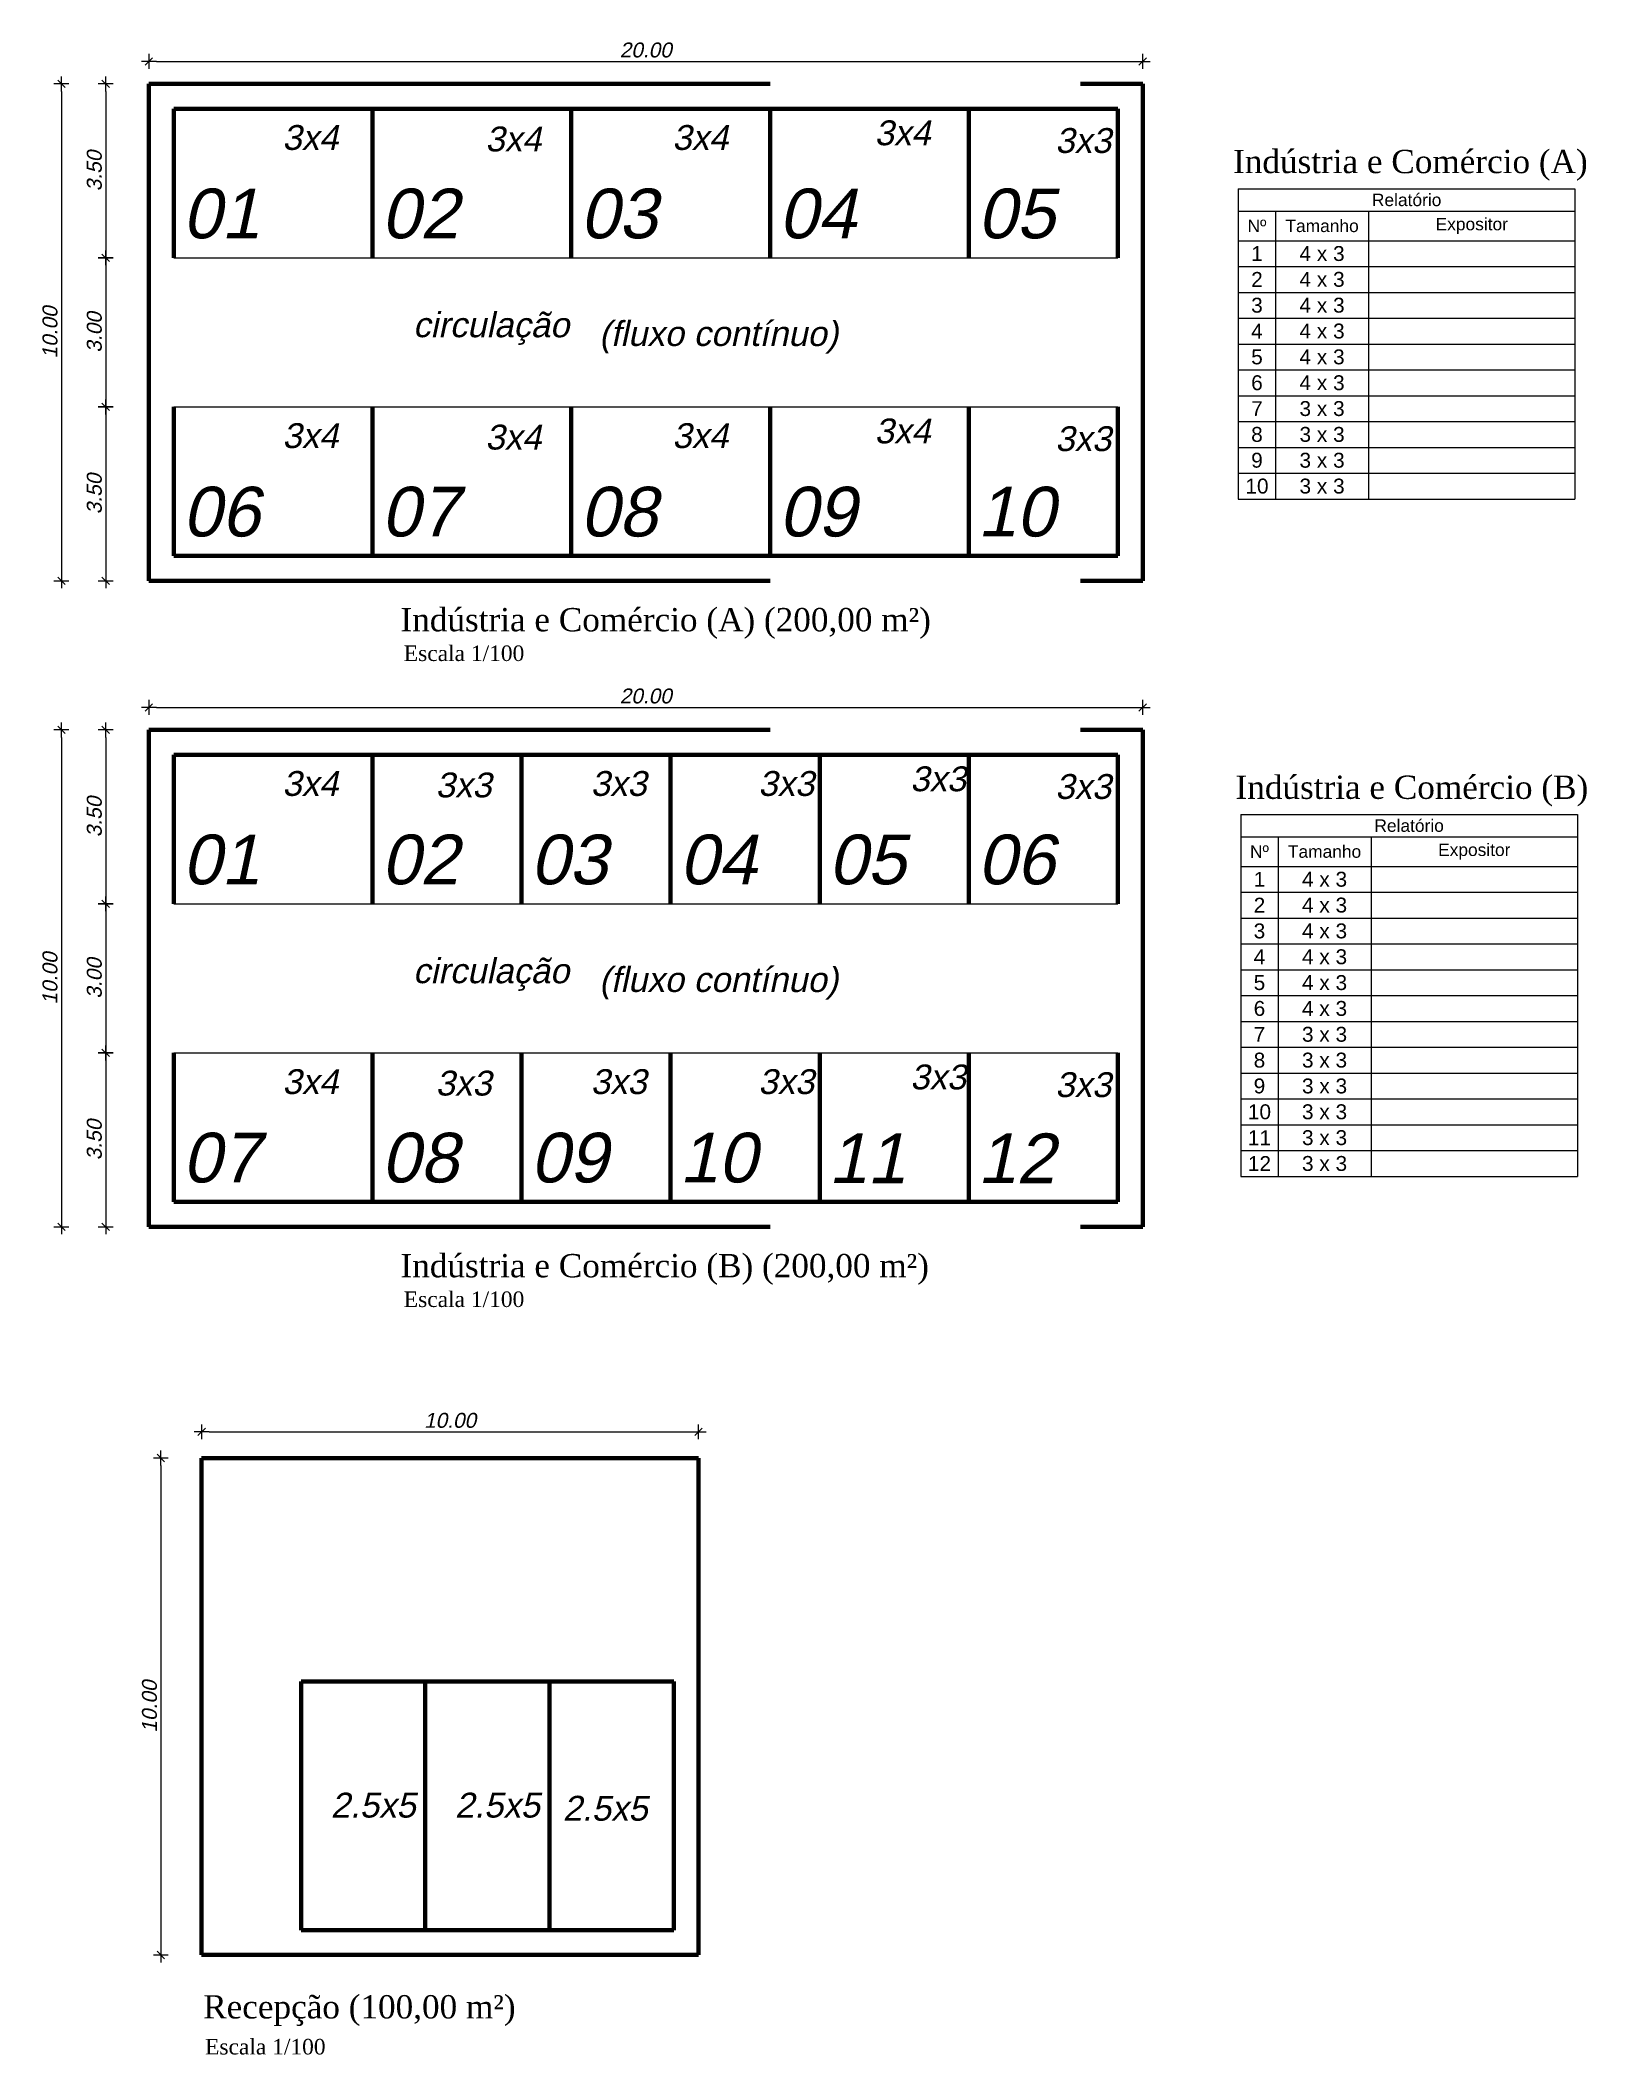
# Model space of a CAD drawing. Header units: metres. Extents: x 2113 to 5678, y -2764 to 956.
# Drawn here: x 4173.93 to 4205.05, y -1744.15 to -1703.61 of the extents above; entities that cross this region are included whole.
import ezdxf

# ---------------------------------------------------------------- set-up
doc = ezdxf.new("R2010")
doc.units = ezdxf.units.M
doc.header["$MEASUREMENT"] = 0
doc.linetypes.add('DASHED2', pattern=[0.375, 0.25, -0.125])
for name, color, linetype in [('COTASOK', 1, 'Continuous'), ('HACHURAS', 8, 'Continuous'), ('PAREDE', 7, 'Continuous')]:
    doc.layers.add(name, color=color, linetype=linetype)
doc.styles.add('JEF', font='times.ttf', dxfattribs={"height": 0.3})
doc.styles.get("Standard").update_dxf_attribs({"font": 'arial.ttf'})
doc.styles.add('util2000', font='arial.ttf', dxfattribs={"oblique": 12.000028})
doc.dimstyles.new('int_1-50_m_MS_50', dxfattribs={"dimscale": 0.05, "dimtxt": 3, "dimasz": 1.5, "dimexe": 1, "dimexo": 0, "dimgap": 0.75, "dimtad": 1, "dimzin": 1, "dimdsep": 46, "dimtxsty": 'util2000', "dimblk": '_U2_SETA01', "dimcen": 1.5, "dimse1": 1, "dimse2": 1, "dimclrd": 1, "dimclre": 1, "dimclrt": 1, "dimazin": 3, "dimtfac": 1, "dimtix": 1, "dimtmove": 1, "dimatfit": 3, "dimldrblk": '_U2_SETA02', "dimfxl": 1, "dimtzin": 12, "dimarcsym": 0})

msp = doc.modelspace()

# ---------------------------------------------------------------- texts
at = {"layer": 'COTASOK', "style": 'JEF'}
for s, p in [('Indústria e Comércio (A) ', (4197.938, -1706.283)), ('Indústria e Comércio (A) (200,00 m²)', (4181.184, -1715.503)), ('Indústria e Comércio (B) ', (4197.988, -1718.875)), ('Indústria e Comércio (B) (200,00 m²)', (4181.184, -1728.503)), ('Recepção (100,00 m²)', (4177.213, -1743.418))]:
    msp.add_text(s, height=0.46875, dxfattribs=at).set_placement(p)
at = {"layer": 'COTASOK', "char_height": 0.3125, "width": 11.83437, "attachment_point": 1, "style": 'JEF'}
for insert in [(4181.25, -1715.788), (4181.25, -1715.788), (4181.25, -1728.788), (4181.25, -1728.788), (4177.251, -1743.83)]:
    msp.add_mtext('Escala 1/100', dxfattribs=dict(at, insert=insert))
at = {"layer": 'PAREDE', "color": 1, "attachment_point": 7, "rotation": 359.9678, "style": 'util2000'}
for s, insert, char_height in [('{\\f@Arial Unicode MS|b0|i0|c0|p34;\\C256;3x4}', (4178.807, -1705.822), 0.5), ('{\\f@Arial Unicode MS|b0|i0|c0|p34;\\C256;3x4}', (4182.892, -1705.852), 0.5), ('{\\f@Arial Unicode MS|b0|i0|c0|p34;\\C256;3x4}', (4186.654, -1705.822), 0.5), ('{\\f@Arial Unicode MS|b0|i0|c0|p34;\\C256;3x4}', (4190.725, -1705.728), 0.5), ('{\\f@Arial Unicode MS|b0|i0|c0|p34;\\C256;3x3}', (4194.36, -1705.883), 0.5), ('{\\f@Arial Unicode MS|b0|i0|c0|p34;\\C256;\\P\\H1.4286x;01}', (4176.799, -1707.608), 0.7), ('{\\f@Arial Unicode MS|b0|i0|c0|p34;\\C256;\\P\\H1.4286x;02}', (4180.799, -1707.608), 0.7), ('{\\f@Arial Unicode MS|b0|i0|c0|p34;\\C256;\\P\\H1.4286x;03}', (4184.799, -1707.608), 0.7), ('{\\f@Arial Unicode MS|b0|i0|c0|p34;\\C256;\\P\\H1.4286x;04}', (4188.799, -1707.608), 0.7), ('{\\f@Arial Unicode MS|b0|i0|c0|p34;\\C256;\\P\\H1.4286x;05}', (4192.799, -1707.608), 0.7), ('{\\f@Arial Unicode MS|b0|i0|c0|p34;\\C256;circulação}', (4181.436, -1709.738), 0.5), ('{\\f@Arial Unicode MS|b0|i0|c0|p34;\\C256;circulação}', (4181.436, -1709.738), 0.5), ('{\\f@Arial Unicode MS|b0|i0|c0|p34;\\C256;(fluxo contínuo)}', (4185.179, -1709.91), 0.5), ('{\\f@Arial Unicode MS|b0|i0|c0|p34;\\C256;(fluxo contínuo)}', (4185.179, -1709.91), 0.5), ('{\\f@Arial Unicode MS|b0|i0|c0|p34;\\C256;3x4}', (4178.807, -1711.822), 0.5), ('{\\f@Arial Unicode MS|b0|i0|c0|p34;\\C256;3x4}', (4182.892, -1711.852), 0.5), ('{\\f@Arial Unicode MS|b0|i0|c0|p34;\\C256;3x4}', (4186.654, -1711.822), 0.5), ('{\\f@Arial Unicode MS|b0|i0|c0|p34;\\C256;3x4}', (4190.725, -1711.728), 0.5), ('{\\f@Arial Unicode MS|b0|i0|c0|p34;\\C256;3x3}', (4194.36, -1711.883), 0.5), ('{\\f@Arial Unicode MS|b0|i0|c0|p34;\\C256;\\P\\H1.4286x;06}', (4176.799, -1713.608), 0.7), ('{\\f@Arial Unicode MS|b0|i0|c0|p34;\\C256;\\P\\H1.4286x;07}', (4180.799, -1713.608), 0.7), ('{\\f@Arial Unicode MS|b0|i0|c0|p34;\\C256;\\P\\H1.4286x;08}', (4184.799, -1713.608), 0.7), ('{\\f@Arial Unicode MS|b0|i0|c0|p34;\\C256;\\P\\H1.4286x;09}', (4188.799, -1713.608), 0.7), ('{\\f@Arial Unicode MS|b0|i0|c0|p34;\\C256;\\P\\H1.4286x;10}', (4192.799, -1713.608), 0.7), ('{\\f@Arial Unicode MS|b0|i0|c0|p34;\\C256;3x4}', (4178.807, -1718.822), 0.5), ('{\\f@Arial Unicode MS|b0|i0|c0|p34;\\C256;3x3}', (4181.891, -1718.852), 0.5), ('{\\f@Arial Unicode MS|b0|i0|c0|p34;\\C256;3x3}', (4185.012, -1718.822), 0.5), ('{\\f@Arial Unicode MS|b0|i0|c0|p34;\\C256;3x3}', (4188.384, -1718.822), 0.5), ('{\\f@Arial Unicode MS|b0|i0|c0|p34;\\C256;3x3}', (4191.441, -1718.728), 0.5), ('{\\f@Arial Unicode MS|b0|i0|c0|p34;\\C256;3x3}', (4194.36, -1718.883), 0.5), ('{\\f@Arial Unicode MS|b0|i0|c0|p34;\\C256;\\P\\H1.4286x;01}', (4176.799, -1720.608), 0.7), ('{\\f@Arial Unicode MS|b0|i0|c0|p34;\\C256;\\P\\H1.4286x;02}', (4180.799, -1720.608), 0.7), ('{\\f@Arial Unicode MS|b0|i0|c0|p34;\\C256;\\P\\H1.4286x;03}', (4183.799, -1720.608), 0.7), ('{\\f@Arial Unicode MS|b0|i0|c0|p34;\\C256;\\P\\H1.4286x;04}', (4186.799, -1720.608), 0.7), ('{\\f@Arial Unicode MS|b0|i0|c0|p34;\\C256;\\P\\H1.4286x;05}', (4189.799, -1720.608), 0.7), ('{\\f@Arial Unicode MS|b0|i0|c0|p34;\\C256;\\P\\H1.4286x;06}', (4192.799, -1720.608), 0.7), ('{\\f@Arial Unicode MS|b0|i0|c0|p34;\\C256;circulação}', (4181.436, -1722.738), 0.5), ('{\\f@Arial Unicode MS|b0|i0|c0|p34;\\C256;circulação}', (4181.436, -1722.738), 0.5), ('{\\f@Arial Unicode MS|b0|i0|c0|p34;\\C256;(fluxo contínuo)}', (4185.179, -1722.91), 0.5), ('{\\f@Arial Unicode MS|b0|i0|c0|p34;\\C256;(fluxo contínuo)}', (4185.179, -1722.91), 0.5), ('{\\f@Arial Unicode MS|b0|i0|c0|p34;\\C256;3x4}', (4178.807, -1724.822), 0.5), ('{\\f@Arial Unicode MS|b0|i0|c0|p34;\\C256;3x3}', (4181.891, -1724.852), 0.5), ('{\\f@Arial Unicode MS|b0|i0|c0|p34;\\C256;3x3}', (4185.012, -1724.822), 0.5), ('{\\f@Arial Unicode MS|b0|i0|c0|p34;\\C256;3x3}', (4188.384, -1724.822), 0.5), ('{\\f@Arial Unicode MS|b0|i0|c0|p34;\\C256;3x3}', (4191.441, -1724.728), 0.5), ('{\\f@Arial Unicode MS|b0|i0|c0|p34;\\C256;3x3}', (4194.36, -1724.883), 0.5), ('{\\f@Arial Unicode MS|b0|i0|c0|p34;\\C256;\\P\\H1.4286x;07}', (4176.799, -1726.608), 0.7), ('{\\f@Arial Unicode MS|b0|i0|c0|p34;\\C256;\\P\\H1.4286x;08}', (4180.799, -1726.608), 0.7), ('{\\f@Arial Unicode MS|b0|i0|c0|p34;\\C256;\\P\\H1.4286x;09}', (4183.799, -1726.608), 0.7), ('{\\f@Arial Unicode MS|b0|i0|c0|p34;\\C256;\\P\\H1.4286x;10}', (4186.799, -1726.608), 0.7), ('{\\f@Arial Unicode MS|b0|i0|c0|p34;\\C256;\\P\\H1.4286x;11}', (4189.799, -1726.608), 0.7), ('{\\f@Arial Unicode MS|b0|i0|c0|p34;\\C256;\\P\\H1.4286x;12}', (4192.799, -1726.608), 0.7), ('{\\f@Arial Unicode MS|b0|i0|c0|p34;\\C256;2.5x5}', (4179.781, -1739.382), 0.5), ('{\\f@Arial Unicode MS|b0|i0|c0|p34;\\C256;2.5x5}', (4182.281, -1739.382), 0.5), ('{\\f@Arial Unicode MS|b0|i0|c0|p34;\\C256;2.5x5}', (4184.449, -1739.445), 0.5)]:
    msp.add_mtext(s, dxfattribs=dict(at, insert=insert, char_height=char_height))

# ---------------------------------------------------------------- blocks, each defined once
blk = doc.blocks.new('_U2_SETA01')
at = {"color": 0}
for p, q in [((-1, 0), (1, 0)), ((0, -1), (0, 1))]:
    blk.add_line(p, q, dxfattribs=at)
blk.add_line((-0.5, -0.5), (0.5, 0.5))
blk = doc.blocks.new('*D566')
at = {"layer": 'Defpoints', "color": 0, "ltscale": 0.3, "transparency": 16777216}
for p in [(4196.12, -1704.034), (4176.12, -1704.487), (4196.12, -1704.487)]:
    blk.add_point(p, dxfattribs=at)
at = {"layer": 'PAREDE', "color": 1, "lineweight": -2, "ltscale": 0.3, "transparency": 16777216}
blk.add_line((4176.27, -1704.034), (4195.97, -1704.034), dxfattribs=at)
at = {"layer": 'PAREDE', "color": 1, "lineweight": -2, "ltscale": 0.3, "transparency": 16777216, "xscale": 0.15, "yscale": 0.15, "zscale": 0.15, "rotation": 180}
blk.add_blockref('_U2_SETA01', (4176.12, -1704.034), dxfattribs=at)
at = {"layer": 'PAREDE', "color": 1, "lineweight": -2, "ltscale": 0.3, "transparency": 16777216, "xscale": 0.15, "yscale": 0.15, "zscale": 0.15}
blk.add_blockref('_U2_SETA01', (4196.12, -1704.034), dxfattribs=at)
at = {"layer": 'PAREDE', "color": 1, "ltscale": 0.3, "transparency": 16777216, "insert": (4186.12, -1703.806), "char_height": 0.3, "attachment_point": 5, "style": 'util2000'}
blk.add_mtext('20.00', dxfattribs=at)
blk = doc.blocks.new('_U2_SETA02')
blk.add_solid([(-1, -0.17), (0, 0), (-1, 0.17)])
blk = doc.blocks.new('*D458')
at = {"layer": 'Defpoints', "color": 0, "ltscale": 0.3, "transparency": 16777216}
for p in [(4176.099, -1704.487), (4174.36, -1714.487), (4176.447, -1714.487)]:
    blk.add_point(p, dxfattribs=at)
at = {"layer": 'PAREDE', "color": 1, "lineweight": -2, "ltscale": 0.3, "transparency": 16777216}
blk.add_line((4174.36, -1704.637), (4174.36, -1714.337), dxfattribs=at)
at = {"layer": 'PAREDE', "color": 1, "lineweight": -2, "ltscale": 0.3, "transparency": 16777216, "xscale": 0.15, "yscale": 0.15, "zscale": 0.15}
for p, rotation in [((4174.36, -1704.487), 90), ((4174.36, -1714.487), 270)]:
    blk.add_blockref('_U2_SETA01', p, dxfattribs=dict(at, rotation=rotation))
at = {"layer": 'PAREDE', "color": 1, "ltscale": 0.3, "transparency": 16777216, "insert": (4174.131, -1709.487), "char_height": 0.3, "attachment_point": 5, "rotation": 90, "style": 'util2000'}
blk.add_mtext('10.00', dxfattribs=at)
blk = doc.blocks.new('*D459')
at = {"layer": 'Defpoints', "color": 0, "ltscale": 0.3, "transparency": 16777216}
for p in [(4176.129, -1704.487), (4175.251, -1707.987), (4175.979, -1707.987)]:
    blk.add_point(p, dxfattribs=at)
at = {"layer": 'PAREDE', "color": 1, "lineweight": -2, "ltscale": 0.3, "transparency": 16777216}
blk.add_line((4175.251, -1704.637), (4175.251, -1707.837), dxfattribs=at)
at = {"layer": 'PAREDE', "color": 1, "lineweight": -2, "ltscale": 0.3, "transparency": 16777216, "xscale": 0.15, "yscale": 0.15, "zscale": 0.15}
for p, rotation in [((4175.251, -1704.487), 90), ((4175.251, -1707.987), 270)]:
    blk.add_blockref('_U2_SETA01', p, dxfattribs=dict(at, rotation=rotation))
at = {"layer": 'PAREDE', "color": 1, "ltscale": 0.3, "transparency": 16777216, "insert": (4175.023, -1706.237), "char_height": 0.3, "attachment_point": 5, "rotation": 90, "style": 'util2000'}
blk.add_mtext('3.50', dxfattribs=at)
blk = doc.blocks.new('*D460')
at = {"layer": 'Defpoints', "color": 0, "ltscale": 0.3, "transparency": 16777216}
for p in [(4175.979, -1707.987), (4175.251, -1710.987), (4176.063, -1710.987)]:
    blk.add_point(p, dxfattribs=at)
at = {"layer": 'PAREDE', "color": 1, "lineweight": -2, "ltscale": 0.3, "transparency": 16777216}
blk.add_line((4175.251, -1708.137), (4175.251, -1710.837), dxfattribs=at)
at = {"layer": 'PAREDE', "color": 1, "lineweight": -2, "ltscale": 0.3, "transparency": 16777216, "xscale": 0.15, "yscale": 0.15, "zscale": 0.15}
for p, rotation in [((4175.251, -1707.987), 90), ((4175.251, -1710.987), 270)]:
    blk.add_blockref('_U2_SETA01', p, dxfattribs=dict(at, rotation=rotation))
at = {"layer": 'PAREDE', "color": 1, "ltscale": 0.3, "transparency": 16777216, "insert": (4175.023, -1709.487), "char_height": 0.3, "attachment_point": 5, "rotation": 90, "style": 'util2000'}
blk.add_mtext('3.00', dxfattribs=at)
blk = doc.blocks.new('*D461')
at = {"layer": 'Defpoints', "color": 0, "ltscale": 0.3, "transparency": 16777216}
for p in [(4176.063, -1710.987), (4175.251, -1714.487), (4175.851, -1714.487)]:
    blk.add_point(p, dxfattribs=at)
at = {"layer": 'PAREDE', "color": 1, "lineweight": -2, "ltscale": 0.3, "transparency": 16777216}
blk.add_line((4175.251, -1711.137), (4175.251, -1714.337), dxfattribs=at)
at = {"layer": 'PAREDE', "color": 1, "lineweight": -2, "ltscale": 0.3, "transparency": 16777216, "xscale": 0.15, "yscale": 0.15, "zscale": 0.15}
for p, rotation in [((4175.251, -1710.987), 90), ((4175.251, -1714.487), 270)]:
    blk.add_blockref('_U2_SETA01', p, dxfattribs=dict(at, rotation=rotation))
at = {"layer": 'PAREDE', "color": 1, "ltscale": 0.3, "transparency": 16777216, "insert": (4175.023, -1712.737), "char_height": 0.3, "attachment_point": 5, "rotation": 90, "style": 'util2000'}
blk.add_mtext('3.50', dxfattribs=at)
blk = doc.blocks.new('*D462')
at = {"layer": 'Defpoints', "color": 0, "ltscale": 0.3, "transparency": 16777216}
for p in [(4196.12, -1704.034), (4176.12, -1704.487), (4196.12, -1704.487)]:
    blk.add_point(p, dxfattribs=at)
at = {"layer": 'PAREDE', "color": 1, "lineweight": -2, "ltscale": 0.3, "transparency": 16777216}
blk.add_line((4176.27, -1704.034), (4195.97, -1704.034), dxfattribs=at)
at = {"layer": 'PAREDE', "color": 1, "lineweight": -2, "ltscale": 0.3, "transparency": 16777216, "xscale": 0.15, "yscale": 0.15, "zscale": 0.15, "rotation": 180}
blk.add_blockref('_U2_SETA01', (4176.12, -1704.034), dxfattribs=at)
at = {"layer": 'PAREDE', "color": 1, "lineweight": -2, "ltscale": 0.3, "transparency": 16777216, "xscale": 0.15, "yscale": 0.15, "zscale": 0.15}
blk.add_blockref('_U2_SETA01', (4196.12, -1704.034), dxfattribs=at)
at = {"layer": 'PAREDE', "color": 1, "ltscale": 0.3, "transparency": 16777216, "insert": (4186.12, -1703.806), "char_height": 0.3, "attachment_point": 5, "style": 'util2000'}
blk.add_mtext('20.00', dxfattribs=at)
blk = doc.blocks.new('*D463')
at = {"layer": 'Defpoints', "color": 0, "ltscale": 0.3, "transparency": 16777216}
for p in [(4176.099, -1704.487), (4174.36, -1714.487), (4176.447, -1714.487)]:
    blk.add_point(p, dxfattribs=at)
at = {"layer": 'PAREDE', "color": 1, "lineweight": -2, "ltscale": 0.3, "transparency": 16777216}
blk.add_line((4174.36, -1704.637), (4174.36, -1714.337), dxfattribs=at)
at = {"layer": 'PAREDE', "color": 1, "lineweight": -2, "ltscale": 0.3, "transparency": 16777216, "xscale": 0.15, "yscale": 0.15, "zscale": 0.15}
for p, rotation in [((4174.36, -1704.487), 90), ((4174.36, -1714.487), 270)]:
    blk.add_blockref('_U2_SETA01', p, dxfattribs=dict(at, rotation=rotation))
at = {"layer": 'PAREDE', "color": 1, "ltscale": 0.3, "transparency": 16777216, "insert": (4174.131, -1709.487), "char_height": 0.3, "attachment_point": 5, "rotation": 90, "style": 'util2000'}
blk.add_mtext('10.00', dxfattribs=at)
blk = doc.blocks.new('*D464')
at = {"layer": 'Defpoints', "color": 0, "ltscale": 0.3, "transparency": 16777216}
for p in [(4176.129, -1704.487), (4175.251, -1707.987), (4175.979, -1707.987)]:
    blk.add_point(p, dxfattribs=at)
at = {"layer": 'PAREDE', "color": 1, "lineweight": -2, "ltscale": 0.3, "transparency": 16777216}
blk.add_line((4175.251, -1704.637), (4175.251, -1707.837), dxfattribs=at)
at = {"layer": 'PAREDE', "color": 1, "lineweight": -2, "ltscale": 0.3, "transparency": 16777216, "xscale": 0.15, "yscale": 0.15, "zscale": 0.15}
for p, rotation in [((4175.251, -1704.487), 90), ((4175.251, -1707.987), 270)]:
    blk.add_blockref('_U2_SETA01', p, dxfattribs=dict(at, rotation=rotation))
at = {"layer": 'PAREDE', "color": 1, "ltscale": 0.3, "transparency": 16777216, "insert": (4175.023, -1706.237), "char_height": 0.3, "attachment_point": 5, "rotation": 90, "style": 'util2000'}
blk.add_mtext('3.50', dxfattribs=at)
blk = doc.blocks.new('*D465')
at = {"layer": 'Defpoints', "color": 0, "ltscale": 0.3, "transparency": 16777216}
for p in [(4175.979, -1707.987), (4175.251, -1710.987), (4176.063, -1710.987)]:
    blk.add_point(p, dxfattribs=at)
at = {"layer": 'PAREDE', "color": 1, "lineweight": -2, "ltscale": 0.3, "transparency": 16777216}
blk.add_line((4175.251, -1708.137), (4175.251, -1710.837), dxfattribs=at)
at = {"layer": 'PAREDE', "color": 1, "lineweight": -2, "ltscale": 0.3, "transparency": 16777216, "xscale": 0.15, "yscale": 0.15, "zscale": 0.15}
for p, rotation in [((4175.251, -1707.987), 90), ((4175.251, -1710.987), 270)]:
    blk.add_blockref('_U2_SETA01', p, dxfattribs=dict(at, rotation=rotation))
at = {"layer": 'PAREDE', "color": 1, "ltscale": 0.3, "transparency": 16777216, "insert": (4175.023, -1709.487), "char_height": 0.3, "attachment_point": 5, "rotation": 90, "style": 'util2000'}
blk.add_mtext('3.00', dxfattribs=at)
blk = doc.blocks.new('*D466')
at = {"layer": 'Defpoints', "color": 0, "ltscale": 0.3, "transparency": 16777216}
for p in [(4176.063, -1710.987), (4175.251, -1714.487), (4175.851, -1714.487)]:
    blk.add_point(p, dxfattribs=at)
at = {"layer": 'PAREDE', "color": 1, "lineweight": -2, "ltscale": 0.3, "transparency": 16777216}
blk.add_line((4175.251, -1711.137), (4175.251, -1714.337), dxfattribs=at)
at = {"layer": 'PAREDE', "color": 1, "lineweight": -2, "ltscale": 0.3, "transparency": 16777216, "xscale": 0.15, "yscale": 0.15, "zscale": 0.15}
for p, rotation in [((4175.251, -1710.987), 90), ((4175.251, -1714.487), 270)]:
    blk.add_blockref('_U2_SETA01', p, dxfattribs=dict(at, rotation=rotation))
at = {"layer": 'PAREDE', "color": 1, "ltscale": 0.3, "transparency": 16777216, "insert": (4175.023, -1712.737), "char_height": 0.3, "attachment_point": 5, "rotation": 90, "style": 'util2000'}
blk.add_mtext('3.50', dxfattribs=at)
blk = doc.blocks.new('*D567')
at = {"layer": 'Defpoints', "color": 0, "ltscale": 0.3, "transparency": 16777216}
for p in [(4196.12, -1717.034), (4176.12, -1717.487), (4196.12, -1717.487)]:
    blk.add_point(p, dxfattribs=at)
at = {"layer": 'PAREDE', "color": 1, "lineweight": -2, "ltscale": 0.3, "transparency": 16777216}
blk.add_line((4176.27, -1717.034), (4195.97, -1717.034), dxfattribs=at)
at = {"layer": 'PAREDE', "color": 1, "lineweight": -2, "ltscale": 0.3, "transparency": 16777216, "xscale": 0.15, "yscale": 0.15, "zscale": 0.15, "rotation": 180}
blk.add_blockref('_U2_SETA01', (4176.12, -1717.034), dxfattribs=at)
at = {"layer": 'PAREDE', "color": 1, "lineweight": -2, "ltscale": 0.3, "transparency": 16777216, "xscale": 0.15, "yscale": 0.15, "zscale": 0.15}
blk.add_blockref('_U2_SETA01', (4196.12, -1717.034), dxfattribs=at)
at = {"layer": 'PAREDE', "color": 1, "ltscale": 0.3, "transparency": 16777216, "insert": (4186.12, -1716.806), "char_height": 0.3, "attachment_point": 5, "style": 'util2000'}
blk.add_mtext('20.00', dxfattribs=at)
blk = doc.blocks.new('*D467')
at = {"layer": 'Defpoints', "color": 0, "ltscale": 0.3, "transparency": 16777216}
for p in [(4176.099, -1717.487), (4174.36, -1727.487), (4176.447, -1727.487)]:
    blk.add_point(p, dxfattribs=at)
at = {"layer": 'PAREDE', "color": 1, "lineweight": -2, "ltscale": 0.3, "transparency": 16777216}
blk.add_line((4174.36, -1717.637), (4174.36, -1727.337), dxfattribs=at)
at = {"layer": 'PAREDE', "color": 1, "lineweight": -2, "ltscale": 0.3, "transparency": 16777216, "xscale": 0.15, "yscale": 0.15, "zscale": 0.15}
for p, rotation in [((4174.36, -1717.487), 90), ((4174.36, -1727.487), 270)]:
    blk.add_blockref('_U2_SETA01', p, dxfattribs=dict(at, rotation=rotation))
at = {"layer": 'PAREDE', "color": 1, "ltscale": 0.3, "transparency": 16777216, "insert": (4174.131, -1722.487), "char_height": 0.3, "attachment_point": 5, "rotation": 90, "style": 'util2000'}
blk.add_mtext('10.00', dxfattribs=at)
blk = doc.blocks.new('*D468')
at = {"layer": 'Defpoints', "color": 0, "ltscale": 0.3, "transparency": 16777216}
for p in [(4176.129, -1717.487), (4175.251, -1720.987), (4175.979, -1720.987)]:
    blk.add_point(p, dxfattribs=at)
at = {"layer": 'PAREDE', "color": 1, "lineweight": -2, "ltscale": 0.3, "transparency": 16777216}
blk.add_line((4175.251, -1717.637), (4175.251, -1720.837), dxfattribs=at)
at = {"layer": 'PAREDE', "color": 1, "lineweight": -2, "ltscale": 0.3, "transparency": 16777216, "xscale": 0.15, "yscale": 0.15, "zscale": 0.15}
for p, rotation in [((4175.251, -1717.487), 90), ((4175.251, -1720.987), 270)]:
    blk.add_blockref('_U2_SETA01', p, dxfattribs=dict(at, rotation=rotation))
at = {"layer": 'PAREDE', "color": 1, "ltscale": 0.3, "transparency": 16777216, "insert": (4175.023, -1719.237), "char_height": 0.3, "attachment_point": 5, "rotation": 90, "style": 'util2000'}
blk.add_mtext('3.50', dxfattribs=at)
blk = doc.blocks.new('*D469')
at = {"layer": 'Defpoints', "color": 0, "ltscale": 0.3, "transparency": 16777216}
for p in [(4175.979, -1720.987), (4175.251, -1723.987), (4176.063, -1723.987)]:
    blk.add_point(p, dxfattribs=at)
at = {"layer": 'PAREDE', "color": 1, "lineweight": -2, "ltscale": 0.3, "transparency": 16777216}
blk.add_line((4175.251, -1721.137), (4175.251, -1723.837), dxfattribs=at)
at = {"layer": 'PAREDE', "color": 1, "lineweight": -2, "ltscale": 0.3, "transparency": 16777216, "xscale": 0.15, "yscale": 0.15, "zscale": 0.15}
for p, rotation in [((4175.251, -1720.987), 90), ((4175.251, -1723.987), 270)]:
    blk.add_blockref('_U2_SETA01', p, dxfattribs=dict(at, rotation=rotation))
at = {"layer": 'PAREDE', "color": 1, "ltscale": 0.3, "transparency": 16777216, "insert": (4175.023, -1722.487), "char_height": 0.3, "attachment_point": 5, "rotation": 90, "style": 'util2000'}
blk.add_mtext('3.00', dxfattribs=at)
blk = doc.blocks.new('*D470')
at = {"layer": 'Defpoints', "color": 0, "ltscale": 0.3, "transparency": 16777216}
for p in [(4176.063, -1723.987), (4175.251, -1727.487), (4175.851, -1727.487)]:
    blk.add_point(p, dxfattribs=at)
at = {"layer": 'PAREDE', "color": 1, "lineweight": -2, "ltscale": 0.3, "transparency": 16777216}
blk.add_line((4175.251, -1724.137), (4175.251, -1727.337), dxfattribs=at)
at = {"layer": 'PAREDE', "color": 1, "lineweight": -2, "ltscale": 0.3, "transparency": 16777216, "xscale": 0.15, "yscale": 0.15, "zscale": 0.15}
for p, rotation in [((4175.251, -1723.987), 90), ((4175.251, -1727.487), 270)]:
    blk.add_blockref('_U2_SETA01', p, dxfattribs=dict(at, rotation=rotation))
at = {"layer": 'PAREDE', "color": 1, "ltscale": 0.3, "transparency": 16777216, "insert": (4175.023, -1725.737), "char_height": 0.3, "attachment_point": 5, "rotation": 90, "style": 'util2000'}
blk.add_mtext('3.50', dxfattribs=at)
blk = doc.blocks.new('*D471')
at = {"layer": 'Defpoints', "color": 0, "ltscale": 0.3, "transparency": 16777216}
for p in [(4196.12, -1717.034), (4176.12, -1717.487), (4196.12, -1717.487)]:
    blk.add_point(p, dxfattribs=at)
at = {"layer": 'PAREDE', "color": 1, "lineweight": -2, "ltscale": 0.3, "transparency": 16777216}
blk.add_line((4176.27, -1717.034), (4195.97, -1717.034), dxfattribs=at)
at = {"layer": 'PAREDE', "color": 1, "lineweight": -2, "ltscale": 0.3, "transparency": 16777216, "xscale": 0.15, "yscale": 0.15, "zscale": 0.15, "rotation": 180}
blk.add_blockref('_U2_SETA01', (4176.12, -1717.034), dxfattribs=at)
at = {"layer": 'PAREDE', "color": 1, "lineweight": -2, "ltscale": 0.3, "transparency": 16777216, "xscale": 0.15, "yscale": 0.15, "zscale": 0.15}
blk.add_blockref('_U2_SETA01', (4196.12, -1717.034), dxfattribs=at)
at = {"layer": 'PAREDE', "color": 1, "ltscale": 0.3, "transparency": 16777216, "insert": (4186.12, -1716.806), "char_height": 0.3, "attachment_point": 5, "style": 'util2000'}
blk.add_mtext('20.00', dxfattribs=at)
blk = doc.blocks.new('*D472')
at = {"layer": 'Defpoints', "color": 0, "ltscale": 0.3, "transparency": 16777216}
for p in [(4176.099, -1717.487), (4174.36, -1727.487), (4176.447, -1727.487)]:
    blk.add_point(p, dxfattribs=at)
at = {"layer": 'PAREDE', "color": 1, "lineweight": -2, "ltscale": 0.3, "transparency": 16777216}
blk.add_line((4174.36, -1717.637), (4174.36, -1727.337), dxfattribs=at)
at = {"layer": 'PAREDE', "color": 1, "lineweight": -2, "ltscale": 0.3, "transparency": 16777216, "xscale": 0.15, "yscale": 0.15, "zscale": 0.15}
for p, rotation in [((4174.36, -1717.487), 90), ((4174.36, -1727.487), 270)]:
    blk.add_blockref('_U2_SETA01', p, dxfattribs=dict(at, rotation=rotation))
at = {"layer": 'PAREDE', "color": 1, "ltscale": 0.3, "transparency": 16777216, "insert": (4174.131, -1722.487), "char_height": 0.3, "attachment_point": 5, "rotation": 90, "style": 'util2000'}
blk.add_mtext('10.00', dxfattribs=at)
blk = doc.blocks.new('*D473')
at = {"layer": 'Defpoints', "color": 0, "ltscale": 0.3, "transparency": 16777216}
for p in [(4176.129, -1717.487), (4175.251, -1720.987), (4175.979, -1720.987)]:
    blk.add_point(p, dxfattribs=at)
at = {"layer": 'PAREDE', "color": 1, "lineweight": -2, "ltscale": 0.3, "transparency": 16777216}
blk.add_line((4175.251, -1717.637), (4175.251, -1720.837), dxfattribs=at)
at = {"layer": 'PAREDE', "color": 1, "lineweight": -2, "ltscale": 0.3, "transparency": 16777216, "xscale": 0.15, "yscale": 0.15, "zscale": 0.15}
for p, rotation in [((4175.251, -1717.487), 90), ((4175.251, -1720.987), 270)]:
    blk.add_blockref('_U2_SETA01', p, dxfattribs=dict(at, rotation=rotation))
at = {"layer": 'PAREDE', "color": 1, "ltscale": 0.3, "transparency": 16777216, "insert": (4175.023, -1719.237), "char_height": 0.3, "attachment_point": 5, "rotation": 90, "style": 'util2000'}
blk.add_mtext('3.50', dxfattribs=at)
blk = doc.blocks.new('*D474')
at = {"layer": 'Defpoints', "color": 0, "ltscale": 0.3, "transparency": 16777216}
for p in [(4175.979, -1720.987), (4175.251, -1723.987), (4176.063, -1723.987)]:
    blk.add_point(p, dxfattribs=at)
at = {"layer": 'PAREDE', "color": 1, "lineweight": -2, "ltscale": 0.3, "transparency": 16777216}
blk.add_line((4175.251, -1721.137), (4175.251, -1723.837), dxfattribs=at)
at = {"layer": 'PAREDE', "color": 1, "lineweight": -2, "ltscale": 0.3, "transparency": 16777216, "xscale": 0.15, "yscale": 0.15, "zscale": 0.15}
for p, rotation in [((4175.251, -1720.987), 90), ((4175.251, -1723.987), 270)]:
    blk.add_blockref('_U2_SETA01', p, dxfattribs=dict(at, rotation=rotation))
at = {"layer": 'PAREDE', "color": 1, "ltscale": 0.3, "transparency": 16777216, "insert": (4175.023, -1722.487), "char_height": 0.3, "attachment_point": 5, "rotation": 90, "style": 'util2000'}
blk.add_mtext('3.00', dxfattribs=at)
blk = doc.blocks.new('*D475')
at = {"layer": 'Defpoints', "color": 0, "ltscale": 0.3, "transparency": 16777216}
for p in [(4176.063, -1723.987), (4175.251, -1727.487), (4175.851, -1727.487)]:
    blk.add_point(p, dxfattribs=at)
at = {"layer": 'PAREDE', "color": 1, "lineweight": -2, "ltscale": 0.3, "transparency": 16777216}
blk.add_line((4175.251, -1724.137), (4175.251, -1727.337), dxfattribs=at)
at = {"layer": 'PAREDE', "color": 1, "lineweight": -2, "ltscale": 0.3, "transparency": 16777216, "xscale": 0.15, "yscale": 0.15, "zscale": 0.15}
for p, rotation in [((4175.251, -1723.987), 90), ((4175.251, -1727.487), 270)]:
    blk.add_blockref('_U2_SETA01', p, dxfattribs=dict(at, rotation=rotation))
at = {"layer": 'PAREDE', "color": 1, "ltscale": 0.3, "transparency": 16777216, "insert": (4175.023, -1725.737), "char_height": 0.3, "attachment_point": 5, "rotation": 90, "style": 'util2000'}
blk.add_mtext('3.50', dxfattribs=at)
blk = doc.blocks.new('*T396')
at = {"layer": 'PAREDE', "color": 0, "linetype": 'ByBlock', "lineweight": -2, "transparency": 16777216}
for p, q in [((0, 0), (6.776, 0)), ((0, 0), (0, -6.246)), ((6.776, 0), (6.776, -6.246)), ((0, -0.453), (6.776, -0.453)), ((0.752, -0.453), (0.752, -6.246)), ((2.621, -0.453), (2.621, -6.246)), ((0, -1.046), (6.776, -1.046)), ((0, -1.566), (6.776, -1.566)), ((0, -2.086), (6.776, -2.086)), ((0, -2.606), (6.776, -2.606)), ((0, -3.126), (6.776, -3.126)), ((0, -3.646), (6.776, -3.646)), ((0, -4.166), (6.776, -4.166)), ((0, -4.686), (6.776, -4.686)), ((0, -5.206), (6.776, -5.206)), ((0, -5.726), (6.776, -5.726)), ((0, -6.246), (6.776, -6.246))]:
    blk.add_line(p, q, dxfattribs=at)
at = {"layer": 'PAREDE', "color": 0, "transparency": 16777216, "attachment_point": 5}
for s, insert, char_height, width in [('Relatório', (3.388, -0.227), 0.25, 6.65645), ('Nº ', (0.376, -0.749), 0.25, 0.63213), ('Tamanho', (1.686, -0.749), 0.25, 1.74858), ('Expositor', (4.699, -0.749), 0.25, 4.03574), ('1', (0.376, -1.306), 0.3, 0.63213), ('4 x 3', (1.686, -1.306), 0.3, 1.74858), ('2', (0.376, -1.826), 0.3, 0.63213), ('4 x 3', (1.686, -1.826), 0.3, 1.74858), ('3', (0.376, -2.346), 0.3, 0.63213), ('4 x 3', (1.686, -2.346), 0.3, 1.74858), ('4', (0.376, -2.866), 0.3, 0.63213), ('4 x 3', (1.686, -2.866), 0.3, 1.74858), ('5', (0.376, -3.386), 0.3, 0.63213), ('4 x 3', (1.686, -3.386), 0.3, 1.74858), ('6', (0.376, -3.906), 0.3, 0.63213), ('4 x 3', (1.686, -3.906), 0.3, 1.74858), ('7', (0.376, -4.426), 0.3, 0.63213), ('3 x 3', (1.686, -4.426), 0.3, 1.74858), ('8', (0.376, -4.946), 0.3, 0.63213), ('3 x 3', (1.686, -4.946), 0.3, 1.74858), ('9', (0.376, -5.466), 0.3, 0.63213), ('3 x 3', (1.686, -5.466), 0.3, 1.74858), ('10', (0.376, -5.986), 0.3, 0.63213), ('3 x 3', (1.686, -5.986), 0.3, 1.74858)]:
    blk.add_mtext(s, dxfattribs=dict(at, insert=insert, char_height=char_height, width=width))
blk = doc.blocks.new('*T397')
at = {"layer": 'PAREDE', "color": 0, "linetype": 'ByBlock', "lineweight": -2, "transparency": 16777216}
for p, q in [((0, 0), (6.776, 0)), ((0, 0), (0, -7.286)), ((6.776, 0), (6.776, -7.286)), ((0, -0.453), (6.776, -0.453)), ((0.752, -0.453), (0.752, -7.286)), ((2.621, -0.453), (2.621, -7.286)), ((0, -1.046), (6.776, -1.046)), ((0, -1.566), (6.776, -1.566)), ((0, -2.086), (6.776, -2.086)), ((0, -2.606), (6.776, -2.606)), ((0, -3.126), (6.776, -3.126)), ((0, -3.646), (6.776, -3.646)), ((0, -4.166), (6.776, -4.166)), ((0, -4.686), (6.776, -4.686)), ((0, -5.206), (6.776, -5.206)), ((0, -5.726), (6.776, -5.726)), ((0, -6.246), (6.776, -6.246)), ((0, -6.766), (6.776, -6.766)), ((0, -7.286), (6.776, -7.286))]:
    blk.add_line(p, q, dxfattribs=at)
at = {"layer": 'PAREDE', "color": 0, "transparency": 16777216, "attachment_point": 5}
for s, insert, char_height, width in [('Relatório', (3.388, -0.227), 0.25, 6.65645), ('Nº ', (0.376, -0.749), 0.25, 0.63213), ('Tamanho', (1.686, -0.749), 0.25, 1.74858), ('Expositor', (4.699, -0.749), 0.25, 4.03574), ('1', (0.376, -1.306), 0.3, 0.63213), ('4 x 3', (1.686, -1.306), 0.3, 1.74858), ('2', (0.376, -1.826), 0.3, 0.63213), ('4 x 3', (1.686, -1.826), 0.3, 1.74858), ('3', (0.376, -2.346), 0.3, 0.63213), ('4 x 3', (1.686, -2.346), 0.3, 1.74858), ('4', (0.376, -2.866), 0.3, 0.63213), ('4 x 3', (1.686, -2.866), 0.3, 1.74858), ('5', (0.376, -3.386), 0.3, 0.63213), ('4 x 3', (1.686, -3.386), 0.3, 1.74858), ('6', (0.376, -3.906), 0.3, 0.63213), ('4 x 3', (1.686, -3.906), 0.3, 1.74858), ('7', (0.376, -4.426), 0.3, 0.63213), ('3 x 3', (1.686, -4.426), 0.3, 1.74858), ('8', (0.376, -4.946), 0.3, 0.63213), ('3 x 3', (1.686, -4.946), 0.3, 1.74858), ('9', (0.376, -5.466), 0.3, 0.63213), ('3 x 3', (1.686, -5.466), 0.3, 1.74858), ('10', (0.376, -5.986), 0.3, 0.63213), ('3 x 3', (1.686, -5.986), 0.3, 1.74858), ('11', (0.376, -6.506), 0.3, 0.63213), ('3 x 3', (1.686, -6.506), 0.3, 1.74858), ('12', (0.376, -7.026), 0.3, 0.63213), ('3 x 3', (1.686, -7.026), 0.3, 1.74858)]:
    blk.add_mtext(s, dxfattribs=dict(at, insert=insert, char_height=char_height, width=width))
blk = doc.blocks.new('*D424')
at = {"layer": 'Defpoints', "color": 0, "ltscale": 0.3, "transparency": 16777216}
for p in [(4187.182, -1731.612), (4177.182, -1732.14), (4187.182, -1732.14)]:
    blk.add_point(p, dxfattribs=at)
at = {"layer": 'PAREDE', "color": 1, "lineweight": -2, "ltscale": 0.3, "transparency": 16777216}
blk.add_line((4177.332, -1731.612), (4187.032, -1731.612), dxfattribs=at)
at = {"layer": 'PAREDE', "color": 1, "lineweight": -2, "ltscale": 0.3, "transparency": 16777216, "xscale": 0.15, "yscale": 0.15, "zscale": 0.15, "rotation": 180}
blk.add_blockref('_U2_SETA01', (4177.182, -1731.612), dxfattribs=at)
at = {"layer": 'PAREDE', "color": 1, "lineweight": -2, "ltscale": 0.3, "transparency": 16777216, "xscale": 0.15, "yscale": 0.15, "zscale": 0.15}
blk.add_blockref('_U2_SETA01', (4187.182, -1731.612), dxfattribs=at)
at = {"layer": 'PAREDE', "color": 1, "ltscale": 0.3, "transparency": 16777216, "insert": (4182.182, -1731.384), "char_height": 0.3, "attachment_point": 5, "style": 'util2000'}
blk.add_mtext('10.00', dxfattribs=at)
blk = doc.blocks.new('*D425')
at = {"layer": 'Defpoints', "color": 0, "ltscale": 0.3, "transparency": 16777216}
for p in [(4177.182, -1732.14), (4176.361, -1742.14), (4177.182, -1742.14)]:
    blk.add_point(p, dxfattribs=at)
at = {"layer": 'PAREDE', "color": 1, "lineweight": -2, "ltscale": 0.3, "transparency": 16777216}
blk.add_line((4176.361, -1732.29), (4176.361, -1741.99), dxfattribs=at)
at = {"layer": 'PAREDE', "color": 1, "lineweight": -2, "ltscale": 0.3, "transparency": 16777216, "xscale": 0.15, "yscale": 0.15, "zscale": 0.15}
for p, rotation in [((4176.361, -1732.14), 90), ((4176.361, -1742.14), 270)]:
    blk.add_blockref('_U2_SETA01', p, dxfattribs=dict(at, rotation=rotation))
at = {"layer": 'PAREDE', "color": 1, "ltscale": 0.3, "transparency": 16777216, "insert": (4176.133, -1737.14), "char_height": 0.3, "attachment_point": 5, "rotation": 90, "style": 'util2000'}
blk.add_mtext('10.00', dxfattribs=at)

# ---------------------------------------------------------------- dimensions: what is measured, and where the dimension line sits
at = {"layer": 'PAREDE', "ltscale": 0.3}
for base, p1, p2, picture, middle in [((4196.12, -1704.034), (4176.12, -1704.487), (4196.12, -1704.487), '*D566', (4186.12, -1703.806)), ((4196.12, -1704.034), (4176.12, -1704.487), (4196.12, -1704.487), '*D462', (4186.12, -1703.806)), ((4196.12, -1717.034), (4176.12, -1717.487), (4196.12, -1717.487), '*D567', (4186.12, -1716.806)), ((4196.12, -1717.034), (4176.12, -1717.487), (4196.12, -1717.487), '*D471', (4186.12, -1716.806)), ((4187.182, -1731.612), (4177.182, -1732.14), (4187.182, -1732.14), '*D424', (4182.182, -1731.384))]:
    dim = msp.add_linear_dim(base=base, p1=p1, p2=p2, dimstyle='int_1-50_m_MS_50', override={"dimscale": 0.1}, dxfattribs=at)
    dim.commit()
    dim.dimension.update_dxf_attribs({"geometry": picture, "text_midpoint": middle})
for base, p1, p2, picture, middle in [((4174.36, -1714.487), (4176.099, -1704.487), (4176.447, -1714.487), '*D458', (4174.131, -1709.487)), ((4174.36, -1714.487), (4176.099, -1704.487), (4176.447, -1714.487), '*D463', (4174.131, -1709.487)), ((4175.251, -1707.987), (4176.129, -1704.487), (4175.979, -1707.987), '*D459', (4175.023, -1706.237)), ((4175.251, -1707.987), (4176.129, -1704.487), (4175.979, -1707.987), '*D464', (4175.023, -1706.237)), ((4175.251, -1710.987), (4175.979, -1707.987), (4176.063, -1710.987), '*D460', (4175.023, -1709.487)), ((4175.251, -1710.987), (4175.979, -1707.987), (4176.063, -1710.987), '*D465', (4175.023, -1709.487)), ((4175.251, -1714.487), (4176.063, -1710.987), (4175.851, -1714.487), '*D461', (4175.023, -1712.737)), ((4175.251, -1714.487), (4176.063, -1710.987), (4175.851, -1714.487), '*D466', (4175.023, -1712.737)), ((4174.36, -1727.487), (4176.099, -1717.487), (4176.447, -1727.487), '*D467', (4174.131, -1722.487)), ((4174.36, -1727.487), (4176.099, -1717.487), (4176.447, -1727.487), '*D472', (4174.131, -1722.487)), ((4175.251, -1720.987), (4176.129, -1717.487), (4175.979, -1720.987), '*D468', (4175.023, -1719.237)), ((4175.251, -1720.987), (4176.129, -1717.487), (4175.979, -1720.987), '*D473', (4175.023, -1719.237)), ((4175.251, -1723.987), (4175.979, -1720.987), (4176.063, -1723.987), '*D469', (4175.023, -1722.487)), ((4175.251, -1723.987), (4175.979, -1720.987), (4176.063, -1723.987), '*D474', (4175.023, -1722.487)), ((4175.251, -1727.487), (4176.063, -1723.987), (4175.851, -1727.487), '*D470', (4175.023, -1725.737)), ((4175.251, -1727.487), (4176.063, -1723.987), (4175.851, -1727.487), '*D475', (4175.023, -1725.737)), ((4176.361, -1742.14), (4177.182, -1732.14), (4177.182, -1742.14), '*D425', (4176.133, -1737.14))]:
    dim = msp.add_linear_dim(base=base, p1=p1, p2=p2, angle=90, dimstyle='int_1-50_m_MS_50', override={"dimscale": 0.1}, dxfattribs=at)
    dim.commit()
    dim.dimension.update_dxf_attribs({"geometry": picture, "text_midpoint": middle})

# ---------------------------------------------------------------- linework, layer by layer
at = {"layer": 'HACHURAS'}
for p, q in [((4176.62, -1707.987), (4195.62, -1707.987)), ((4176.62, -1710.987), (4195.62, -1710.987)), ((4176.62, -1720.987), (4195.62, -1720.987)), ((4176.62, -1723.987), (4195.62, -1723.987))]:
    msp.add_line(p, q, dxfattribs=at)
at = {"layer": 'PAREDE', "linetype": 'DASHED2', "lineweight": 80, "ltscale": 50}
for p, q in [((4176.12, -1704.487), (4176.12, -1714.487)), ((4176.12, -1704.487), (4196.12, -1704.487)), ((4196.12, -1704.487), (4196.12, -1714.487)), ((4176.12, -1714.487), (4196.12, -1714.487)), ((4176.12, -1717.487), (4176.12, -1727.487)), ((4176.12, -1717.487), (4196.12, -1717.487)), ((4196.12, -1717.487), (4196.12, -1727.487)), ((4176.12, -1727.487), (4196.12, -1727.487))]:
    msp.add_line(p, q, dxfattribs=at)
at = {"layer": 'PAREDE', "lineweight": 80}
for p, q in [((4176.62, -1704.987), (4176.62, -1707.987)), ((4176.62, -1704.987), (4195.62, -1704.987)), ((4180.62, -1704.987), (4180.62, -1707.987)), ((4184.62, -1704.987), (4184.62, -1707.987)), ((4188.62, -1704.987), (4188.62, -1707.987)), ((4192.62, -1704.987), (4192.62, -1707.987)), ((4195.62, -1704.987), (4195.62, -1707.987)), ((4176.62, -1710.987), (4176.62, -1713.987)), ((4180.62, -1710.987), (4180.62, -1713.987)), ((4184.62, -1710.987), (4184.62, -1713.987)), ((4188.62, -1710.987), (4188.62, -1713.987)), ((4192.62, -1710.987), (4192.62, -1713.987)), ((4195.62, -1710.987), (4195.62, -1713.987)), ((4176.62, -1713.987), (4195.62, -1713.987)), ((4176.62, -1717.987), (4176.62, -1720.987)), ((4176.62, -1717.987), (4195.62, -1717.987)), ((4180.62, -1717.987), (4180.62, -1720.987)), ((4183.62, -1717.987), (4183.62, -1720.987)), ((4186.62, -1717.987), (4186.62, -1720.987)), ((4189.62, -1717.987), (4189.62, -1720.987)), ((4192.62, -1717.987), (4192.62, -1720.987)), ((4195.62, -1717.987), (4195.62, -1720.987)), ((4176.62, -1723.987), (4176.62, -1726.987)), ((4180.62, -1723.987), (4180.62, -1726.987)), ((4183.62, -1723.987), (4183.62, -1726.987)), ((4186.62, -1723.987), (4186.62, -1726.987)), ((4189.62, -1723.987), (4189.62, -1726.987)), ((4192.62, -1723.987), (4192.62, -1726.987)), ((4195.62, -1723.987), (4195.62, -1726.987)), ((4176.62, -1726.987), (4195.62, -1726.987)), ((4179.182, -1736.64), (4186.682, -1736.64)), ((4179.182, -1741.64), (4179.182, -1736.64)), ((4181.682, -1741.64), (4181.682, -1736.64)), ((4184.182, -1741.64), (4184.182, -1736.64)), ((4186.682, -1741.64), (4186.682, -1736.64)), ((4179.182, -1741.64), (4186.682, -1741.64))]:
    msp.add_line(p, q, dxfattribs=at)
at = {"layer": 'PAREDE', "linetype": 'DASHED2', "lineweight": 80, "ltscale": 50}
msp.add_lwpolyline([(4177.182, -1742.14), (4187.182, -1742.14), (4187.182, -1732.14), (4177.182, -1732.14)], close=True, dxfattribs=at)

# ---------------------------------------------------------------- block references
for name, p in [('*T396', (4198.043, -1706.596)), ('*T397', (4198.093, -1719.188))]:
    msp.add_blockref(name, p)

msp.set_redraw_order([(e.dxf.handle, doc.entitydb.next_handle()) for e in msp.query("TEXT MTEXT ATTDEF DIMENSION ARC_DIMENSION")])  # texts and dimensions are drawn at this point

doc.saveas('drawing.dxf')
